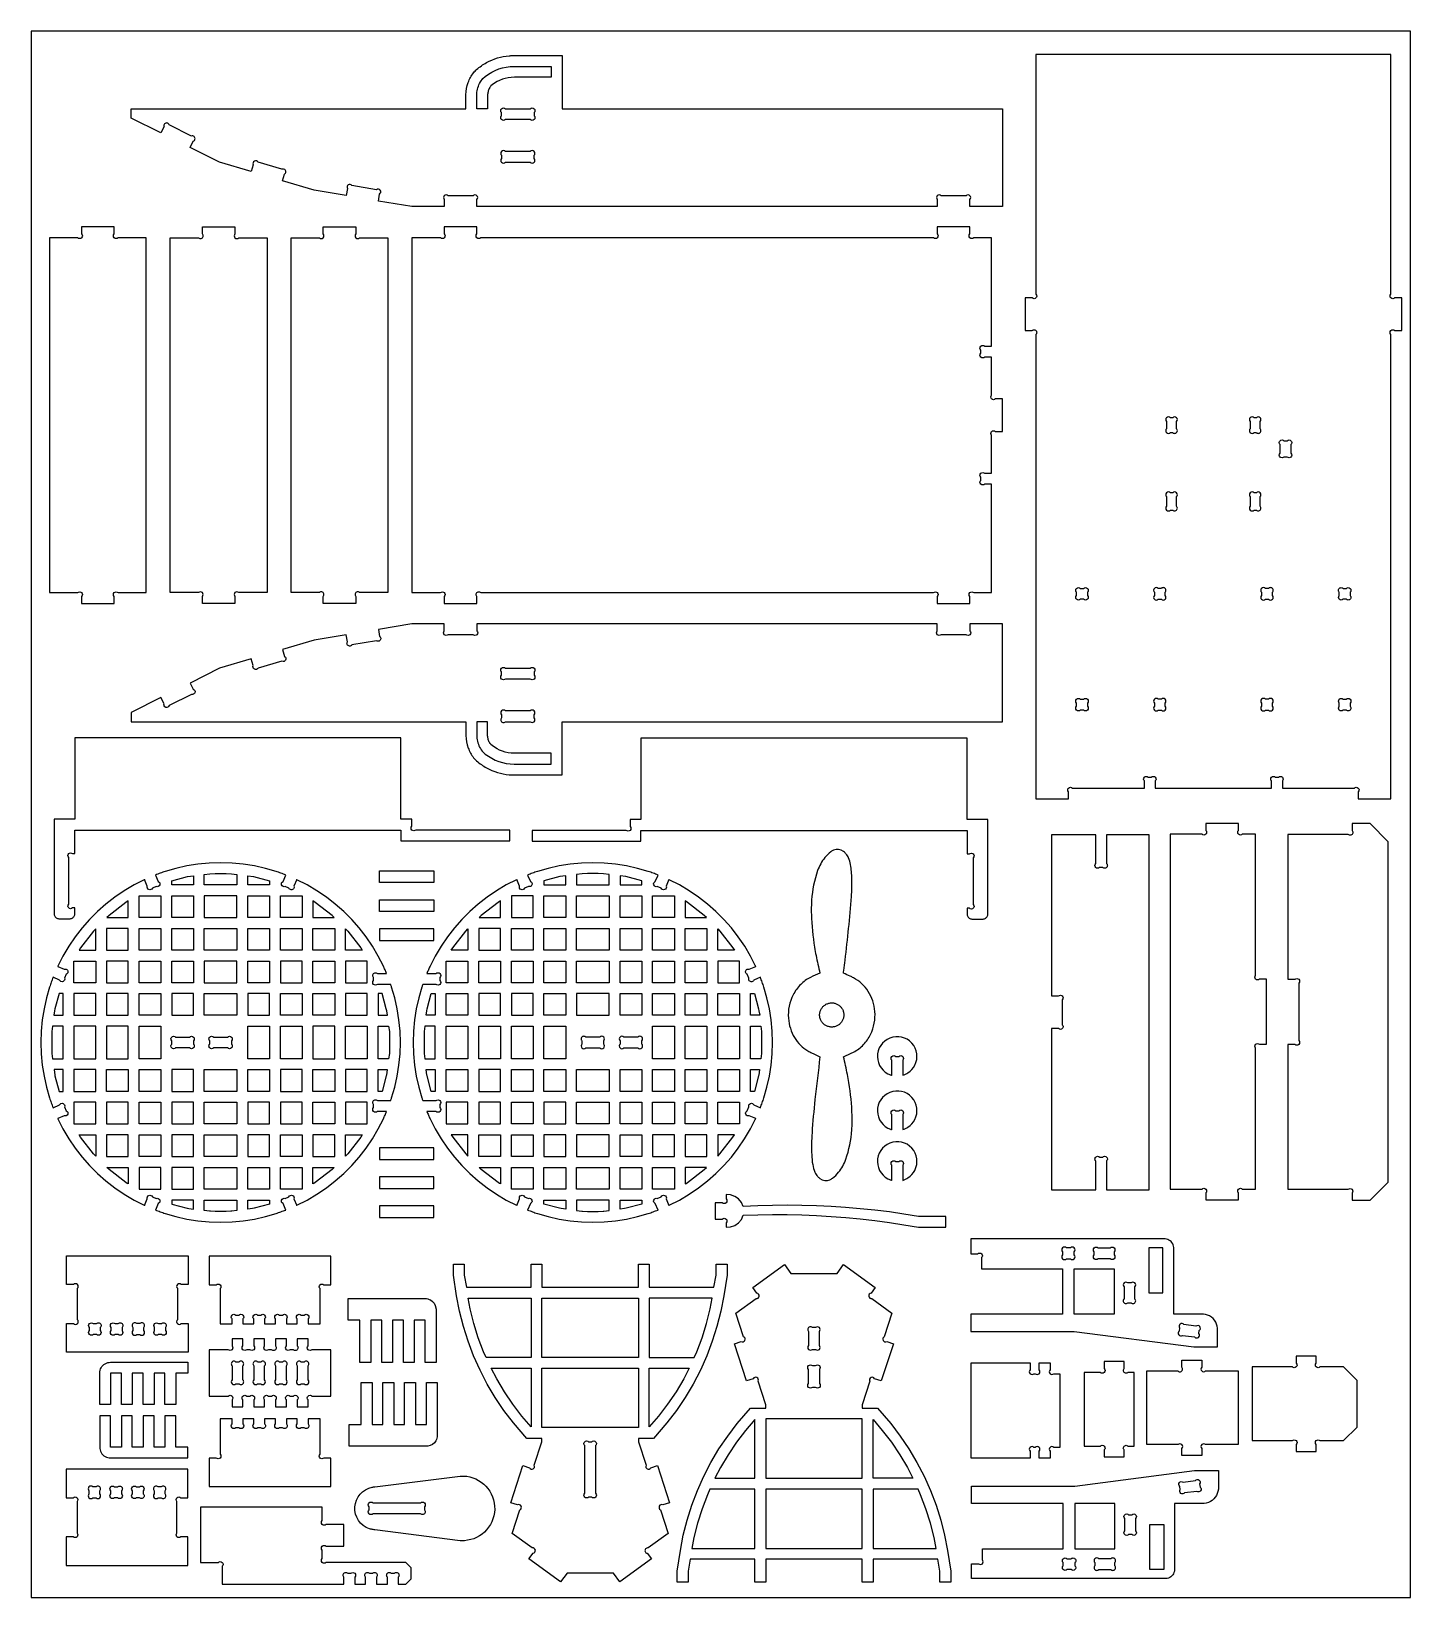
# Model space of a CAD drawing. Extents: x -93 to 288, y -22 to 410.
import ezdxf

# ---------------------------------------------------------------- set-up
doc = ezdxf.new("R2010")
doc.units = 0
doc.header["$MEASUREMENT"] = 0
doc.layers.get('0').update_dxf_attribs({"linetype": 'CONTINUOUS'})
doc.layers.add('SECTIONCUTEDGES', color=18, linetype='CONTINUOUS')

msp = doc.modelspace()

# ---------------------------------------------------------------- linework, layer by layer
for points in [[(287.57, 410.23), (-93.27, 410.23), (-93.27, -22.31), (287.57, -22.31)], [(-72.5, 162.5), (-72.5, 156.5), (-66.5, 156.5), (-66.5, 162.5)], [(-72.5, 153.5), (-72.5, 147.5), (-66.5, 147.5), (-66.5, 153.5)], [(-72.5, 144.5), (-72.5, 138.5), (-66.5, 138.5), (-66.5, 144.5)], [(-54.5, 117.5), (-48.5, 117.5), (-48.5, 123.5), (-54.5, 123.5)], [(-24.5, 123.5), (-24.5, 117.5), (-18.5, 117.5), (-18.5, 123.5)], [(45.27, 123.5), (45.27, 117.5), (39.27, 117.5), (39.27, 123.5)], [(75.27, 117.5), (69.27, 117.5), (69.27, 123.5), (75.27, 123.5)], [(-72.5, 108.5), (-66.5, 108.5), (-66.5, 114.5), (-72.5, 114.5)], [(-54.5, 108.5), (-48.5, 108.5), (-48.5, 114.5), (-54.5, 114.5)], [(75.27, 108.5), (69.27, 108.5), (69.27, 114.5), (75.27, 114.5)], [(-54.5, 96.5), (-54.5, 90.5), (-48.5, 90.5), (-48.5, 96.5)], [(75.27, 96.5), (75.27, 90.5), (69.27, 90.5), (69.27, 96.5)]]:
    msp.add_lwpolyline(points, close=True)
for points in [[(222.93, 300.48), (222.93, 302.48, 1), (221.87, 303.54), (221.24, 303.54, 1), (220.18, 302.48), (220.18, 300.48, 1), (221.24, 299.42), (221.87, 299.42, 1)], [(243.27, 302.48), (243.27, 300.48, 1), (244.33, 299.42), (244.96, 299.42, 1), (246.02, 300.48), (246.02, 302.48, 1), (244.96, 303.54), (244.33, 303.54, 1)], [(222.93, 279.06), (222.93, 281.74, 1), (221.87, 282.8), (221.24, 282.8, 1), (220.18, 281.74), (220.18, 279.06, 1), (221.24, 278), (221.87, 278, 1)], [(243.27, 281.74), (243.27, 279.06, 1), (244.33, 278), (244.96, 278, 1), (246.02, 279.06), (246.02, 281.74, 1), (244.96, 282.8), (244.33, 282.8, 1)], [(198.33, 224.73), (198.33, 223.85, -1), (197.27, 222.79), (196.39, 222.79, -1), (195.33, 223.85), (195.33, 224.73, -1), (196.39, 225.79), (197.27, 225.79, -1)], [(217.86, 222.79), (218.73, 222.79, 1), (219.79, 223.85), (219.79, 224.73, 1), (218.73, 225.79), (217.86, 225.79, 1), (216.8, 224.73), (216.8, 223.85, 1)], [(247.46, 222.79), (248.34, 222.79, 1), (249.4, 223.85), (249.4, 224.73, 1), (248.34, 225.79), (247.46, 225.79, 1), (246.4, 224.73), (246.4, 223.85, 1)], [(269.81, 222.79), (268.93, 222.79, -1), (267.87, 223.85), (267.87, 224.73, -1), (268.93, 225.79), (269.81, 225.79, -1), (270.87, 224.73), (270.87, 223.85, -1)], [(192.5, 71.27), (193.62, 71.27, 1), (194.68, 72.33), (194.68, 73.21, 1), (193.62, 74.27), (192.5, 74.27, 1), (191.44, 73.21), (191.44, 72.33, 1)], [(-34.85, 37.82), (-34.85, 41.7, 1), (-35.91, 42.76), (-36.79, 42.76, 1), (-37.85, 41.7), (-37.85, 37.82, 1), (-36.79, 36.76), (-35.91, 36.76, 1)], [(-30.79, 36.76), (-29.91, 36.76, 1), (-28.85, 37.82), (-28.85, 41.7, 1), (-29.91, 42.76), (-30.79, 42.76, 1), (-31.85, 41.7), (-31.85, 37.82, 1)], [(-22.85, 37.82), (-22.85, 41.7, 1), (-23.91, 42.76), (-24.79, 42.76, 1), (-25.85, 41.7), (-25.85, 37.82, 1), (-24.79, 36.76), (-23.91, 36.76, 1)], [(-18.79, 36.76), (-17.91, 36.76, 1), (-16.85, 37.82), (-16.85, 41.7, 1), (-17.91, 42.76), (-18.79, 42.76, 1), (-19.85, 41.7), (-19.85, 37.82, 1)], [(122.38, 41.76), (123.26, 41.76, -1), (124.32, 40.7), (124.32, 36.83, -1), (123.26, 35.76), (122.38, 35.76, -1), (121.32, 36.83), (121.32, 40.7, -1)], [(-76.29, 5.28), (-75.41, 5.28, 1), (-74.35, 6.34), (-74.35, 7.22, 1), (-75.41, 8.28), (-76.29, 8.28, 1), (-77.35, 7.22), (-77.35, 6.34, 1)], [(192.71, -11.56), (193.83, -11.56, -1), (194.89, -12.62), (194.89, -13.5, -1), (193.83, -14.56), (192.71, -14.56, -1), (191.65, -13.5), (191.65, -12.62, -1)]]:
    msp.add_lwpolyline(points, format="xyb", close=True)
at = {"layer": 'SECTIONCUTEDGES'}
for points in [[(-65.66, 386.29), (-65.66, 388.85), (26.7, 388.85, -0.002134), (26.72, 392.7, -0.087341), (27.35, 396.12, -0.074516), (28.83, 398.78, -0.050894), (29.68, 399.69, -0.0521), (32.41, 401.58, -0.105525), (38.68, 403.49, -0.010514), (39.12, 403.51, -0.005257), (40, 403.54), (53.3, 403.54), (53.3, 388.85), (174.88, 388.85), (174.88, 361.83), (165.88, 361.83), (165.88, 363.77, 1), (164.82, 364.83), (157.94, 364.83, 1), (156.88, 363.77), (156.88, 361.83), (29.76, 361.83), (29.76, 363.77, 1), (28.7, 364.83), (21.82, 364.83, 1), (20.76, 363.77), (20.76, 361.83), (11.76, 361.83), (2.56, 363.37), (2.89, 365.28, 1), (2.02, 366.5), (-4.76, 367.66, 1), (-5.98, 366.79), (-6.31, 364.88), (-15.13, 366.37), (-23.89, 368.95), (-23.35, 370.81, 1), (-24.06, 372.12), (-30.66, 374.07, 1), (-31.98, 373.35), (-32.53, 371.49), (-41.29, 374.06), (-49.45, 378.16), (-48.58, 379.89, 1), (-49.06, 381.32), (-55.2, 384.4, 1), (-56.63, 383.93), (-57.5, 382.2)], [(181.11, 327.6), (183.05, 327.6, -1), (184.11, 326.54), (184.11, 198.27), (193.11, 198.27), (193.11, 200.21, -1), (194.17, 201.27), (214.05, 201.27), (214.05, 203.21, -1), (215.11, 204.27), (215.99, 204.27, -1), (217.05, 203.21), (217.05, 201.27), (249.15, 201.27), (249.15, 203.21, -1), (250.21, 204.27), (251.09, 204.27, -1), (252.15, 203.21), (252.15, 201.27), (272.03, 201.27, -1), (273.09, 200.21), (273.09, 198.27), (282.09, 198.27), (282.09, 326.54, -1), (283.15, 327.6), (285.09, 327.6), (285.09, 336.6), (283.15, 336.6, -1), (282.09, 337.66), (282.09, 403.81), (184.11, 403.81), (184.11, 337.66, -1), (183.05, 336.6), (181.11, 336.6)], [(45.55, 387.79), (45.55, 386.91, -1), (44.49, 385.85), (37.61, 385.85, -1), (36.55, 386.91), (36.55, 387.79, -1), (37.61, 388.85), (44.49, 388.85, -1)], [(37.61, 374.06), (44.49, 374.06, 1), (45.55, 375.12), (45.55, 376, 1), (44.49, 377.06), (37.61, 377.06, 1), (36.55, 376), (36.55, 375.12, 1)], [(-88.26, 255.22), (-80.45, 255.22, -1), (-79.39, 254.16), (-79.39, 252.22), (-70.39, 252.22), (-70.39, 254.16, -1), (-69.33, 255.22), (-61.53, 255.22), (-61.53, 353.21), (-69.33, 353.21, -1), (-70.39, 354.27), (-70.39, 356.21), (-79.39, 356.21), (-79.39, 354.27, -1), (-80.45, 353.21), (-88.26, 353.21)], [(-46.04, 252.22), (-46.04, 254.16, 1), (-47.1, 255.22), (-54.9, 255.22), (-54.9, 353.21), (-47.1, 353.21, 1), (-46.04, 354.27), (-46.04, 356.21), (-37.04, 356.21), (-37.04, 354.27, 1), (-35.98, 353.21), (-28.17, 353.21), (-28.17, 255.22), (-35.98, 255.22, 1), (-37.04, 254.16), (-37.04, 252.22)], [(-12.68, 252.22), (-12.68, 254.16, 1), (-13.74, 255.22), (-21.55, 255.22), (-21.55, 353.21), (-13.74, 353.21, 1), (-12.68, 354.27), (-12.68, 356.21), (-3.68, 356.21), (-3.68, 354.27, 1), (-2.62, 353.21), (5.18, 353.21), (5.18, 255.22), (-2.62, 255.22, 1), (-3.68, 254.16), (-3.68, 252.22)], [(11.81, 255.22), (19.7, 255.22, -1), (20.76, 254.16), (20.76, 252.22), (29.76, 252.22), (29.76, 254.16, -1), (30.82, 255.22), (155.82, 255.22, -1), (156.88, 254.16), (156.88, 252.22), (165.88, 252.22), (165.88, 254.16, -1), (166.94, 255.22), (171.88, 255.22), (171.88, 285.17), (169.94, 285.17, -1), (168.88, 286.23), (168.88, 287.11, -1), (169.94, 288.17), (171.88, 288.17), (171.88, 298.65, -1), (172.94, 299.71), (174.88, 299.71), (174.88, 308.72), (172.94, 308.72, -1), (171.88, 309.78), (171.88, 320.26), (169.94, 320.26, -1), (168.88, 321.33), (168.88, 322.2, -1), (169.94, 323.26), (171.88, 323.26), (171.88, 353.21), (166.94, 353.21, -1), (165.88, 354.27), (165.88, 356.21), (156.88, 356.21), (156.88, 354.27, -1), (155.82, 353.21), (30.82, 353.21, -1), (29.76, 354.27), (29.76, 356.21), (20.76, 356.21), (20.76, 354.27, -1), (19.7, 353.21), (11.81, 353.21)], [(254.52, 296.11), (254.52, 293.73, -1), (253.46, 292.67), (252.58, 292.67, -1), (251.52, 293.73), (251.52, 296.11, -1), (252.58, 297.17), (253.46, 297.17, -1)], [(197.27, 253.39), (196.39, 253.39, -1), (195.33, 254.45), (195.33, 255.33, -1), (196.39, 256.39), (197.27, 256.39, -1), (198.33, 255.33), (198.33, 254.45, -1)], [(218.73, 256.39), (217.86, 256.39, 1), (216.8, 255.33), (216.8, 254.45, 1), (217.86, 253.39), (218.73, 253.39, 1), (219.79, 254.45), (219.79, 255.33, 1)], [(247.46, 253.39), (248.34, 253.39, 1), (249.4, 254.45), (249.4, 255.33, 1), (248.34, 256.39), (247.46, 256.39, 1), (246.4, 255.33), (246.4, 254.45, 1)], [(268.93, 256.39), (269.81, 256.39, -1), (270.87, 255.33), (270.87, 254.45, -1), (269.81, 253.39), (268.93, 253.39, -1), (267.87, 254.45), (267.87, 255.33, -1)], [(-65.66, 219.58), (26.7, 219.58, 0.002134), (26.72, 215.73, 0.087341), (27.35, 212.32, 0.074516), (28.83, 209.65, 0.050894), (29.68, 208.75, 0.0521), (32.41, 206.85, 0.105525), (38.68, 204.94, 0.010514), (39.12, 204.92, 0.005257), (40, 204.89), (53.3, 204.89), (53.3, 219.58), (174.88, 219.58), (174.88, 246.6), (165.88, 246.6), (165.88, 244.66, -1), (164.82, 243.6), (157.94, 243.6, -1), (156.88, 244.66), (156.88, 246.6), (29.76, 246.6), (29.76, 244.66, -1), (28.7, 243.6), (21.82, 243.6, -1), (20.76, 244.66), (20.76, 246.6), (11.76, 246.6), (2.56, 245.07), (2.89, 243.15, -1), (2.02, 241.93), (-4.76, 240.77, -1), (-5.98, 241.64), (-6.31, 243.55), (-15.13, 242.06), (-23.89, 239.48), (-23.35, 237.62, -1), (-24.06, 236.31), (-30.66, 234.37, -1), (-31.98, 235.08), (-32.53, 236.94), (-41.29, 234.37), (-49.45, 230.27), (-48.58, 228.54, -1), (-49.06, 227.11), (-55.2, 224.03, -1), (-56.63, 224.5), (-57.5, 226.23), (-65.66, 222.14)], [(37.61, 234.37), (44.49, 234.37, -1), (45.55, 233.31), (45.55, 232.43, -1), (44.49, 231.37), (37.61, 231.37, -1), (36.55, 232.43), (36.55, 233.31, -1)], [(44.49, 222.58), (37.61, 222.58, 1), (36.55, 221.52), (36.55, 220.64, 1), (37.61, 219.58), (44.49, 219.58, 1), (45.55, 220.64), (45.55, 221.52, 1)], [(-86.55, 165.59), (-86.4, 165.46), (-86.24, 165.35), (-86.06, 165.26), (-85.88, 165.2), (-85.68, 165.16), (-85.49, 165.15), (-82.73, 165.15), (-82.54, 165.16), (-82.34, 165.2), (-82.16, 165.26), (-81.98, 165.35), (-81.82, 165.46), (-81.67, 165.59), (-81.54, 165.73), (-81.43, 165.9), (-81.35, 166.07), (-81.28, 166.26), (-81.24, 166.45), (-81.23, 166.65), (-81.23, 168.15), (-81.89, 168.15, -1), (-82.95, 169.21), (-82.95, 182.09, -1), (-81.89, 183.15), (-81.23, 183.15), (-81.23, 189.66), (8.79, 189.66), (8.79, 186.66), (38.81, 186.66), (38.81, 189.66), (12.85, 189.66, -1), (11.79, 190.72), (11.79, 192.66), (8.79, 192.66), (8.79, 215.16), (-81.23, 215.16), (-81.23, 192.66), (-86.99, 192.66), (-86.99, 166.65), (-86.98, 166.45), (-86.94, 166.26), (-86.87, 166.07), (-86.79, 165.9), (-86.68, 165.73)], [(45.04, 186.57), (75.06, 186.57), (75.06, 189.57), (165.08, 189.57), (165.08, 183.06), (165.74, 183.06, -1), (166.8, 182), (166.8, 169.12, -1), (165.74, 168.06), (165.08, 168.06), (165.08, 166.56), (165.09, 166.36), (165.13, 166.17), (165.19, 165.98), (165.28, 165.81), (165.39, 165.65), (165.52, 165.5), (165.67, 165.37), (165.83, 165.26), (166, 165.17), (166.19, 165.11), (166.38, 165.07), (166.58, 165.06), (169.34, 165.06), (169.53, 165.07), (169.72, 165.11), (169.91, 165.17), (170.09, 165.26), (170.25, 165.37), (170.4, 165.5), (170.53, 165.65), (170.63, 165.81), (170.72, 165.98), (170.78, 166.17), (170.82, 166.36), (170.84, 166.56), (170.84, 192.57), (165.08, 192.57), (165.08, 215.07), (75.06, 215.07), (75.06, 192.57), (72.06, 192.57), (72.06, 190.63, -1), (71, 189.57), (45.04, 189.57)], [(221.18, 90.51), (229.96, 90.51, -1), (231.02, 89.45), (231.02, 87.51), (240.03, 87.51), (240.03, 89.45, -1), (241.09, 90.51), (244.77, 90.51), (244.77, 129.44, -1), (245.83, 130.5), (247.77, 130.5), (247.77, 148.5), (245.83, 148.5, -1), (244.77, 149.56), (244.77, 188.5), (241.09, 188.5, -1), (240.03, 189.56), (240.03, 191.5), (231.02, 191.5), (231.02, 189.56, -1), (229.96, 188.5), (221.18, 188.5)], [(253.7, 90.45), (270.32, 90.45, -1), (271.38, 89.39), (271.38, 87.45), (276.39, 87.45), (281.4, 92.46), (281.4, 186.43), (276.39, 191.44), (271.38, 191.44), (271.38, 189.5, -1), (270.32, 188.44), (253.7, 188.44), (253.7, 148.45), (255.64, 148.45, -1), (256.7, 147.39), (256.7, 131.51, -1), (255.64, 130.45), (253.7, 130.45)], [(188.38, 90.35), (200.61, 90.35), (200.61, 98.29, -1), (201.67, 99.35), (202.55, 99.35, -1), (203.61, 98.29), (203.61, 90.35), (215.4, 90.35), (215.4, 188.33), (203.61, 188.33), (203.61, 180.39, -1), (202.55, 179.33), (201.67, 179.33, -1), (200.61, 180.39), (200.61, 188.33), (188.38, 188.33), (188.38, 143.84), (190.32, 143.84, -1), (191.38, 142.78), (191.38, 135.9, -1), (190.32, 134.84), (188.38, 134.84)], [(131, 127.05, 0.012814), (133.74, 128.35, 0.085914), (136.5, 130.41, 0.076352), (138.45, 133.23, 0.135164), (139.64, 139.59, 0.121603), (137.77, 145.11, 0.128291), (133.71, 148.88, 0.017184), (132.86, 149.3, 0.007976), (130.97, 150.12, 0.007834), (130.97, 150.13, -0.023506), (130.97, 150.15, -0.019175), (131.04, 150.88, 0.003968), (131.42, 153.76, 0.011178), (133.17, 171.29, 0.026495), (133.3, 176.24, 0.033037), (132.93, 180.11, 0.066175), (132.37, 181.97, 0.057683), (131.73, 183.03, 0.071733), (131.02, 183.72), (130.35, 184.11), (129.64, 184.32), (128.92, 184.31), (128.23, 184.1, 0.062361), (127.49, 183.67, 0.061497), (125.83, 182.05, 0.08401), (123.84, 178.46, 0.06761), (122.17, 170.33, 0.025167), (122.1, 166.38, 0.032023), (122.98, 157.28, 0.010958), (123.39, 155.02, 0.005026), (124.45, 150.15, 0.014369), (121.87, 148.97, 0.083555), (119.16, 147.03, 0.076766), (117.07, 144.16, 0.139856), (115.76, 137.67, 0.11486), (117.46, 132.35, 0.123917), (121.12, 128.67, 0.022471), (122.18, 128.1, 0.010705), (124.48, 127.04, 0.003396), (123.1, 115.23, 0.010881), (122.29, 106.05, 0.025112), (122.19, 100, 0.035354), (122.47, 97.33, 0.054853), (123.1, 95.19, 0.086229), (123.87, 93.98, 0.024265), (124.15, 93.7, 0.026496), (124.43, 93.47), (125.09, 93.09), (125.81, 92.88), (126.53, 92.89), (127.22, 93.1, 0.062362), (127.96, 93.53, 0.061498), (129.62, 95.15, 0.08401), (131.61, 98.74, 0.067609), (133.28, 106.86, 0.025165), (133.35, 110.81, 0.032019), (132.47, 119.92, 0.010958), (132.06, 122.17, 0.005025)], [(-62, 86.02), (-61.24, 87.8, -1), (-59.85, 88.36), (-58.81, 87.92, -1), (-58.24, 86.52), (-59.01, 84.74, -0.003882), (-57.67, 84.25, 0.011648), (-56.32, 83.78), (-53.35, 82.92), (-50.34, 82.24), (-47.27, 81.75), (-44.16, 81.45), (-41, 81.35), (-37.85, 81.45), (-34.74, 81.75), (-31.67, 82.24), (-28.65, 82.92), (-25.69, 83.78, 0.011648), (-24.34, 84.25, -0.003882), (-23, 84.74), (-23.76, 86.52, -1), (-23.2, 87.92), (-22.15, 88.36, -1), (-20.76, 87.8), (-20, 86.02, -0.003922), (-19.96, 86.03, 0.011767), (-19.92, 86.05), (-17.12, 87.47), (-14.4, 89.08), (-11.8, 90.85), (-9.34, 92.76), (-7.01, 94.81), (-4.82, 97.01), (-2.76, 99.33), (-0.85, 101.8), (0.91, 104.39), (2.52, 107.11), (3.94, 109.92, 0.011769), (4.39, 110.93, -0.003923), (4.82, 111.95), (2.28, 111.95, -1), (1.22, 113.01), (1.22, 113.89, -1), (2.28, 114.95), (5.95, 114.95, -0.003873), (6.09, 115.32, 0.011621), (6.22, 115.69), (7.08, 118.66), (7.76, 121.67), (8.24, 124.73), (8.54, 127.84), (8.64, 131), (8.54, 134.15), (8.24, 137.26), (7.75, 140.33), (7.08, 143.35), (6.22, 146.31, 0.011648), (6.09, 146.68, -0.003882), (5.95, 147.05), (2.28, 147.05, -1), (1.22, 148.11), (1.22, 148.99, -1), (2.28, 150.05), (4.82, 150.05, -0.003932), (4.39, 151.07, 0.011797), (3.94, 152.08), (2.52, 154.88), (0.92, 157.6), (-0.85, 160.2), (-2.76, 162.66), (-4.82, 164.99), (-7.01, 167.18), (-9.34, 169.24), (-11.8, 171.15), (-14.4, 172.91), (-17.12, 174.52), (-19.92, 175.94, 0.011767), (-19.96, 175.96, -0.003922), (-20, 175.98), (-20.76, 174.19, -1), (-22.15, 173.63), (-23.2, 174.08, -1), (-23.76, 175.47), (-23, 177.25, -0.003882), (-24.34, 177.75, 0.011648), (-25.69, 178.22), (-28.65, 179.08), (-31.67, 179.75), (-34.74, 180.24), (-37.85, 180.54), (-41, 180.64), (-44.16, 180.54), (-47.27, 180.24), (-50.34, 179.75), (-53.35, 179.08), (-56.32, 178.22, 0.011648), (-57.67, 177.75, -0.003882), (-59.01, 177.25), (-58.24, 175.47, -1), (-58.81, 174.08), (-59.85, 173.63, -1), (-61.24, 174.19), (-62, 175.98, -0.003922), (-62.04, 175.96, 0.011767), (-62.08, 175.94), (-64.89, 174.52), (-67.61, 172.91), (-70.2, 171.15), (-72.66, 169.24), (-74.99, 167.18), (-77.19, 164.99), (-79.24, 162.66), (-81.15, 160.2), (-82.92, 157.6), (-84.53, 154.88), (-85.95, 152.08, 0.011798), (-85.97, 152.04, -0.003933), (-85.98, 152), (-84.2, 151.24, -1), (-83.64, 149.85), (-84.08, 148.8, -1), (-85.48, 148.24), (-87.26, 149, -0.003882), (-87.75, 147.66, 0.011648), (-88.22, 146.31), (-89.08, 143.35), (-89.76, 140.33), (-90.25, 137.26), (-90.55, 134.15), (-90.65, 131), (-90.55, 127.84), (-90.25, 124.73), (-89.76, 121.67), (-89.09, 118.66), (-88.23, 115.69, 0.011621), (-87.75, 114.34, -0.003873), (-87.26, 112.99), (-85.48, 113.75, -1), (-84.08, 113.19), (-83.64, 112.15, -1), (-84.2, 110.76), (-85.98, 110, -0.003923), (-85.97, 109.96, 0.01177), (-85.95, 109.92), (-84.53, 107.11), (-82.92, 104.39), (-81.15, 101.8), (-79.24, 99.33), (-77.19, 97.01), (-74.99, 94.81), (-72.66, 92.76), (-70.2, 90.85), (-67.61, 89.08), (-64.89, 87.47), (-62.08, 86.05, 0.011767), (-62.04, 86.03, -0.003922)], [(79.77, 84.74), (79.01, 86.52, -1), (79.57, 87.92), (80.62, 88.36, -1), (82.01, 87.8), (82.77, 86.02, -0.003922), (82.81, 86.03, 0.011767), (82.85, 86.05), (85.65, 87.47), (88.37, 89.08), (90.97, 90.85), (93.43, 92.76), (95.76, 94.81), (97.95, 97.01), (100.01, 99.33), (101.92, 101.8), (103.68, 104.39), (105.29, 107.11), (106.71, 109.92, 0.01177), (106.73, 109.96, -0.003923), (106.75, 110), (104.96, 110.76, -1), (104.4, 112.15), (104.85, 113.19, -1), (106.24, 113.75), (108.02, 112.99, -0.003873), (108.52, 114.34, 0.011621), (108.99, 115.69), (109.85, 118.66), (110.52, 121.67), (111.01, 124.73), (111.31, 127.84), (111.41, 131), (111.31, 134.15), (111.01, 137.26), (110.52, 140.33), (109.85, 143.35), (108.99, 146.31, 0.011648), (108.52, 147.66, -0.003882), (108.02, 149), (106.24, 148.24, -1), (104.85, 148.8), (104.4, 149.85, -1), (104.96, 151.24), (106.75, 152, -0.003933), (106.73, 152.04, 0.011798), (106.71, 152.08), (105.29, 154.88), (103.69, 157.6), (101.92, 160.2), (100.01, 162.66), (97.95, 164.99), (95.76, 167.18), (93.43, 169.24), (90.97, 171.15), (88.37, 172.91), (85.65, 174.52), (82.85, 175.94, 0.011767), (82.81, 175.96, -0.003922), (82.77, 175.98), (82.01, 174.19, -1), (80.62, 173.63), (79.57, 174.08, -1), (79.01, 175.47), (79.77, 177.25, -0.003882), (78.43, 177.75, 0.011648), (77.08, 178.22), (74.12, 179.08), (71.1, 179.75), (68.03, 180.24), (64.92, 180.54), (61.77, 180.64), (58.61, 180.54), (55.5, 180.24), (52.43, 179.75), (49.42, 179.08), (46.45, 178.22, 0.011648), (45.1, 177.75, -0.003882), (43.76, 177.25), (44.52, 175.47, -1), (43.96, 174.08), (42.92, 173.63, -1), (41.53, 174.19), (40.77, 175.98, -0.003922), (40.73, 175.96, 0.011767), (40.69, 175.94), (37.88, 174.52), (35.16, 172.91), (32.57, 171.15), (30.11, 169.24), (27.78, 167.18), (25.58, 164.99), (23.53, 162.66), (21.62, 160.2), (19.85, 157.6), (18.24, 154.88), (16.82, 152.08, 0.011798), (16.37, 151.07, -0.003932), (15.94, 150.05), (18.49, 150.05, -1), (19.55, 148.99), (19.55, 148.11, -1), (18.49, 147.05), (14.81, 147.05, -0.003882), (14.67, 146.68, 0.011648), (14.55, 146.31), (13.69, 143.35), (13.01, 140.33), (12.52, 137.26), (12.22, 134.15), (12.12, 131), (12.22, 127.84), (12.52, 124.73), (13.01, 121.67), (13.68, 118.66), (14.54, 115.69, 0.011621), (14.67, 115.32, -0.003873), (14.81, 114.95), (18.49, 114.95, -1), (19.55, 113.89), (19.55, 113.01, -1), (18.49, 111.95), (15.94, 111.95, -0.003923), (16.37, 110.93, 0.01177), (16.82, 109.92), (18.24, 107.11), (19.85, 104.39), (21.62, 101.8), (23.53, 99.33), (25.58, 97.01), (27.78, 94.81), (30.1, 92.76), (32.57, 90.85), (35.16, 89.08), (37.88, 87.47), (40.69, 86.05, 0.011767), (40.73, 86.03, -0.003922), (40.77, 86.02), (41.53, 87.8, -1), (42.92, 88.36), (43.96, 87.92, -1), (44.52, 86.52), (43.76, 84.74, -0.003873), (45.11, 84.25, 0.011621), (46.46, 83.77), (49.43, 82.91), (52.43, 82.24), (55.5, 81.75), (58.61, 81.45), (61.77, 81.35), (64.92, 81.45), (68.03, 81.75), (71.1, 82.24), (74.11, 82.91), (77.07, 83.77, 0.011621), (78.42, 84.25, -0.003873)], [(-53.44, 132.5), (-49.56, 132.5, -1), (-48.5, 131.44), (-48.5, 130.56, -1), (-49.56, 129.5), (-53.44, 129.5, -1), (-54.5, 130.56), (-54.5, 131.44, -1)], [(-42.95, 132.5), (-39.07, 132.5, -1), (-38.01, 131.44), (-38.01, 130.56, -1), (-39.07, 129.5), (-42.95, 129.5, -1), (-44.01, 130.56), (-44.01, 131.44, -1)], [(63.71, 132.5), (59.83, 132.5, 1), (58.77, 131.44), (58.77, 130.56, 1), (59.83, 129.5), (63.71, 129.5, 1), (64.77, 130.56), (64.77, 131.44, 1)], [(75.27, 130.56), (75.27, 131.44, 1), (74.21, 132.5), (70.33, 132.5, 1), (69.27, 131.44), (69.27, 130.56, 1), (70.33, 129.5), (74.21, 129.5, 1)], [(144.32, 121.92), (144.32, 126.08, -1), (145.38, 127.14), (146.26, 127.14, -1), (147.32, 126.08), (147.32, 121.93, 0.063472), (148.78, 122.62, 0.13308), (150.66, 124.69, 0.691874), (143.79, 132.23, 0.691227), (143.97, 122.03, 0.012807), (144.14, 121.98, -0.004269)], [(144.32, 106.92), (144.32, 111.08, -1), (145.38, 112.14), (146.26, 112.14, -1), (147.32, 111.08), (147.32, 106.93, 0.063472), (148.78, 107.62, 0.13308), (150.66, 109.69, 0.691874), (143.79, 117.23, 0.691227), (143.97, 107.03, 0.012807), (144.14, 106.98, -0.004269)], [(144.32, 92.92), (144.32, 97.08, -1), (145.38, 98.14), (146.26, 98.14, -1), (147.32, 97.08), (147.32, 92.93, 0.063472), (148.78, 93.62, 0.13308), (150.66, 95.69, 0.691874), (143.79, 103.23, 0.691227), (143.97, 93.03, 0.012807), (144.14, 92.98, -0.004269)], [(95.58, 82.24), (97.52, 82.24, -1), (98.58, 81.18), (98.58, 79.99), (99.81, 80.06), (100.98, 80.47), (101.99, 81.18), (102.77, 82.14), (103.26, 83.27), (107.31, 83.41), (111.36, 83.47), (115.41, 83.46), (119.46, 83.38), (123.51, 83.22), (127.55, 82.98), (131.59, 82.67), (135.62, 82.28), (139.64, 81.82), (143.66, 81.28), (147.66, 80.67), (151.65, 79.99), (159.21, 79.99), (159.21, 82.99), (151.65, 82.99), (147.66, 83.63), (143.65, 84.19), (139.63, 84.69), (135.6, 85.1), (131.57, 85.44), (127.53, 85.71), (123.49, 85.9), (119.44, 86.01), (115.4, 86.05), (111.35, 86.01), (107.3, 85.9), (103.26, 85.71), (102.77, 86.84), (101.99, 87.8), (100.98, 88.51), (99.81, 88.91), (98.58, 88.99), (98.58, 87.8, -1), (97.52, 86.74), (95.58, 86.74)], [(166.1, 51.22), (194.68, 51.22), (227.68, 46.94), (234.28, 46.94), (234.28, 51.48), (234.26, 52.08), (234.17, 52.68), (233.99, 53.25), (233.74, 53.8), (233.41, 54.3), (233.01, 54.76), (232.56, 55.15), (232.05, 55.48), (231.51, 55.74), (230.93, 55.91), (230.34, 56.01), (229.73, 56.02), (222.18, 56.02), (222.18, 74.02), (222.17, 74.38), (222.12, 74.74), (222.01, 75.09), (221.86, 75.43), (221.66, 75.73), (221.42, 76.01), (221.14, 76.25), (220.84, 76.45), (220.51, 76.6), (220.15, 76.71), (219.79, 76.76), (219.43, 76.77), (166.1, 76.77), (166.1, 72.64), (168.04, 72.64, -1), (169.1, 71.58), (169.1, 68.52), (191.44, 68.52), (191.44, 56.02), (166.1, 56.02)], [(201.24, 74.27), (204.62, 74.27, -1), (205.68, 73.21), (205.68, 72.33, -1), (204.62, 71.27), (201.24, 71.27, -1), (200.18, 72.33), (200.18, 73.21, -1)], [(-83.52, 45.47), (-83.52, 53.37), (-81.58, 53.37, 1), (-80.52, 54.43), (-80.52, 63.11, 1), (-81.58, 64.17), (-83.52, 64.17), (-83.52, 72.08), (-49.92, 72.08), (-49.92, 64.17), (-51.86, 64.17, 1), (-52.92, 63.11), (-52.92, 54.43, 1), (-51.86, 53.37), (-49.92, 53.37), (-49.92, 45.47)], [(-44.15, 64.08), (-42.21, 64.08, -1), (-41.15, 63.02), (-41.15, 53.28), (-37.86, 53.28), (-37.86, 54.65, -1), (-36.8, 55.71), (-35.91, 55.71, -1), (-34.85, 54.65), (-34.85, 53.28), (-31.85, 53.28), (-31.85, 54.65, -1), (-30.79, 55.71), (-29.91, 55.71, -1), (-28.85, 54.65), (-28.85, 53.28), (-25.85, 53.28), (-25.85, 54.65, -1), (-24.79, 55.71), (-23.91, 55.71, -1), (-22.85, 54.65), (-22.85, 53.28), (-19.85, 53.28), (-19.85, 54.65, -1), (-18.79, 55.71), (-17.91, 55.71, -1), (-16.85, 54.65), (-16.85, 53.28), (-13.55, 53.28), (-13.55, 63.02, -1), (-12.49, 64.08), (-10.55, 64.08), (-10.55, 71.98), (-44.15, 71.98)], [(98.81, 69.75), (98.81, 66.75), (97.91, 61.03), (97.1, 56.79), (96.04, 52.6), (94.75, 48.48), (93.22, 44.44), (91.45, 40.5), (89.46, 36.66), (87.26, 32.95), (84.84, 29.37), (82.22, 25.94), (78.56, 21.68), (74.34, 21.68), (74.34, 20.75), (76.45, 14.24, 1), (77.79, 13.56), (79.63, 14.16), (82.97, 3.89), (81.13, 3.29, 1), (80.45, 1.96), (82.56, -4.55), (77.03, -8.58, 1), (76.79, -10.06), (77.93, -11.63), (69.19, -17.97), (67.43, -15.55), (54.64, -15.55), (52.87, -17.97), (44.14, -11.63), (45.28, -10.06, 1), (45.04, -8.58), (39.51, -4.55), (41.62, 1.96, 1), (40.94, 3.29), (39.1, 3.89), (42.43, 14.16), (44.28, 13.56, 1), (45.61, 14.24), (47.73, 20.75), (47.73, 21.68), (43.51, 21.68), (39.85, 25.94), (37.23, 29.37), (34.81, 32.95), (32.6, 36.66), (30.62, 40.5), (28.85, 44.44), (27.32, 48.48), (26.02, 52.6), (24.97, 56.79), (24.15, 61.03), (23.26, 66.75), (23.26, 69.75), (26.26, 69.75), (26.26, 66.75), (26.86, 63.4), (44.73, 63.4), (44.73, 69.75), (47.73, 69.75), (47.73, 63.4), (74.34, 63.4), (74.34, 69.75), (77.34, 69.75), (77.34, 63.4), (95.21, 63.4), (95.81, 66.75), (95.81, 69.75)], [(88.05, -18.04), (85.05, -18.04), (85.05, -15.04), (85.94, -9.32), (86.75, -5.08), (87.81, -0.89), (89.11, 3.23), (90.64, 7.27), (92.4, 11.21), (94.39, 15.04), (96.6, 18.76), (99.02, 22.33), (101.64, 25.77), (105.3, 30.03), (109.52, 30.03), (109.52, 30.96), (107.4, 37.46, 1), (106.07, 38.14), (104.22, 37.54), (100.88, 47.82), (102.73, 48.42, 1), (103.41, 49.75), (101.29, 56.26), (106.83, 60.28, 1), (107.06, 61.76), (105.93, 63.33), (114.66, 69.68), (116.43, 67.25), (129.22, 67.25), (130.98, 69.68), (139.72, 63.33), (138.58, 61.76, 1), (138.81, 60.28), (144.35, 56.26), (142.23, 49.75, 1), (142.91, 48.42), (144.76, 47.82), (141.42, 37.54), (139.58, 38.14, 1), (138.24, 37.46), (136.13, 30.96), (136.13, 30.03), (140.35, 30.03), (144.01, 25.77), (146.63, 22.33), (149.04, 18.76), (151.25, 15.04), (153.24, 11.21), (155, 7.27), (156.54, 3.23), (157.83, -0.89), (158.89, -5.08), (159.7, -9.32), (160.59, -15.04), (160.59, -18.04), (157.59, -18.04), (157.59, -15.04), (157, -11.69), (139.13, -11.69), (139.13, -18.04), (136.13, -18.04), (136.13, -11.69), (109.52, -11.69), (109.52, -18.04), (106.52, -18.04), (106.52, -11.69), (88.65, -11.69), (88.05, -15.04)], [(208.43, 63.54), (208.43, 60.16, 1), (209.49, 59.1), (210.37, 59.1, 1), (211.43, 60.16), (211.43, 63.54, 1), (210.37, 64.6), (209.49, 64.6, 1)], [(-2.53, 42.66), (-2.53, 54.3), (-5.83, 54.3), (-5.83, 60.3), (15.47, 60.3, -0.118357), (16.94, 59.89, -0.238349), (18.45, 57.69, -0.016364), (18.46, 57.56, -0.008181), (18.47, 57.3), (18.47, 42.66), (15.47, 42.66), (15.47, 54.3), (12.47, 54.3), (12.47, 42.66), (9.47, 42.66), (9.47, 54.3), (6.47, 54.3), (6.47, 42.66), (3.47, 42.66), (3.47, 54.3), (0.47, 54.3), (0.47, 42.66)], [(-74.22, 52.31), (-74.22, 51.43, -1), (-75.28, 50.37), (-76.16, 50.37, -1), (-77.22, 51.43), (-77.22, 52.31, -1), (-76.16, 53.37), (-75.28, 53.37, -1)], [(-70.16, 53.37), (-69.28, 53.37, -1), (-68.22, 52.31), (-68.22, 51.43, -1), (-69.28, 50.37), (-70.16, 50.37, -1), (-71.22, 51.43), (-71.22, 52.31, -1)], [(-65.22, 52.31), (-65.22, 51.43, 1), (-64.16, 50.37), (-63.28, 50.37, 1), (-62.22, 51.43), (-62.22, 52.31, 1), (-63.28, 53.37), (-64.16, 53.37, 1)], [(-58.16, 53.37), (-57.28, 53.37, -1), (-56.22, 52.31), (-56.22, 51.43, -1), (-57.28, 50.37), (-58.16, 50.37, -1), (-59.22, 51.43), (-59.22, 52.31, -1)], [(121.32, 51.2), (121.32, 47.32, 1), (122.38, 46.26), (123.26, 46.26, 1), (124.32, 47.32), (124.32, 51.2, 1), (123.26, 52.26), (122.38, 52.26, 1)], [(224.57, 50.12), (227.92, 49.68, 1), (229.11, 50.6), (229.22, 51.47, 1), (228.3, 52.66), (224.95, 53.09, 1), (223.76, 52.18), (223.65, 51.3, 1)], [(-44.15, 33.36), (-38.92, 33.36, -1), (-37.86, 32.3), (-37.86, 30.36), (-34.85, 30.36), (-34.85, 32.3, -1), (-33.79, 33.36), (-32.91, 33.36, -1), (-31.85, 32.3), (-31.85, 30.36), (-28.85, 30.36), (-28.85, 32.3, -1), (-27.79, 33.36), (-26.91, 33.36, -1), (-25.85, 32.3), (-25.85, 30.36), (-22.85, 30.36), (-22.85, 32.3, -1), (-21.79, 33.36), (-20.91, 33.36, -1), (-19.85, 32.3), (-19.85, 30.36), (-16.85, 30.36), (-16.85, 32.3, -1), (-15.79, 33.36), (-10.55, 33.36), (-10.55, 46.16), (-15.79, 46.16, -1), (-16.85, 47.22), (-16.85, 49.16), (-19.85, 49.16), (-19.85, 47.22, -1), (-20.91, 46.16), (-21.79, 46.16, -1), (-22.85, 47.22), (-22.85, 49.16), (-25.85, 49.16), (-25.85, 47.22, -1), (-26.91, 46.16), (-27.79, 46.16, -1), (-28.85, 47.22), (-28.85, 49.16), (-31.85, 49.16), (-31.85, 47.22, -1), (-32.91, 46.16), (-33.79, 46.16, -1), (-34.85, 47.22), (-34.85, 49.16), (-37.85, 49.16), (-37.85, 47.22, -1), (-38.91, 46.16), (-44.15, 46.16)], [(224.4, 16.94), (224.4, 18.88, 1), (223.34, 19.94), (214.73, 19.94), (214.72, 40.29), (223.33, 40.29, 1), (224.39, 41.35), (224.39, 43.29), (229.89, 43.29), (229.89, 41.35, 1), (230.95, 40.29), (239.91, 40.29), (239.91, 19.94), (230.96, 19.94, 1), (229.9, 18.88), (229.9, 16.94)], [(243.78, 21.05), (254.91, 21.05, -1), (255.97, 19.99), (255.97, 18.05), (261.47, 18.05), (261.47, 19.99, -1), (262.53, 21.05), (269.01, 21.05), (272.76, 24.81), (272.76, 37.64), (269.01, 41.4), (262.53, 41.4, -1), (261.47, 42.46), (261.47, 44.4), (255.97, 44.4), (255.97, 42.46, -1), (254.91, 41.4), (243.78, 41.4)], [(185, 16.19), (185, 18.13, 1), (183.94, 19.19), (183.56, 19.19, 1), (182.5, 18.13), (182.5, 16.19), (166.18, 16.19), (166.18, 42.53), (182.5, 42.53), (182.5, 40.59, 1), (183.56, 39.53), (183.94, 39.53, 1), (185, 40.59), (185, 42.53), (188, 42.53), (188, 40.59, 1), (189.06, 39.53), (190.75, 39.53), (190.75, 19.19), (189.06, 19.19, 1), (188, 18.13), (188, 16.19)], [(197.46, 19.54), (201.9, 19.54, -1), (202.96, 18.47), (202.96, 16.54), (208.46, 16.54), (208.46, 18.47, -1), (209.52, 19.54), (211.21, 19.54), (211.21, 39.88), (209.52, 39.88, -1), (208.46, 40.94), (208.46, 42.88), (202.96, 42.88), (202.96, 40.94, -1), (201.9, 39.88), (197.46, 39.88)], [(-5.49, 19.49), (-5.49, 25.49), (-2.19, 25.49), (-2.19, 37.13), (0.81, 37.13), (0.81, 25.49), (3.81, 25.49), (3.81, 37.13), (6.81, 37.13), (6.81, 25.49), (9.81, 25.49), (9.81, 37.13), (12.81, 37.13), (12.81, 25.49), (15.81, 25.49), (15.81, 37.13), (18.81, 37.13), (18.81, 22.49, -0.118358), (18.41, 21.02, -0.238347), (16.21, 19.51, -0.016364), (16.08, 19.5, -0.008182), (15.81, 19.49)], [(-41.15, 27.04), (-41.15, 17.3, -1), (-42.21, 16.24), (-44.15, 16.24), (-44.15, 8.34), (-10.55, 8.34), (-10.55, 16.24), (-12.49, 16.24, -1), (-13.55, 17.3), (-13.55, 27.04), (-16.85, 27.04), (-16.85, 25.67, -1), (-17.91, 24.61), (-18.79, 24.61, -1), (-19.85, 25.67), (-19.85, 27.04), (-22.85, 27.04), (-22.85, 25.67, -1), (-23.91, 24.61), (-24.79, 24.61, -1), (-25.85, 25.67), (-25.85, 27.04), (-28.85, 27.04), (-28.85, 25.67, -1), (-29.91, 24.61), (-30.79, 24.61, -1), (-31.85, 25.67), (-31.85, 27.04), (-34.85, 27.04), (-34.85, 25.67, -1), (-35.91, 24.61), (-36.8, 24.61, -1), (-37.86, 25.67), (-37.86, 27.04)], [(59.53, 6.51), (59.53, 19.69, -1), (60.59, 20.75), (61.47, 20.75, -1), (62.53, 19.69), (62.53, 6.51, -1), (61.47, 5.45), (60.59, 5.45, -1)], [(-83.65, -13.42), (-50.05, -13.42), (-50.05, -5.52), (-51.99, -5.52, -1), (-53.05, -4.46), (-53.05, 4.22, -1), (-51.99, 5.28), (-50.05, 5.28), (-50.05, 13.19), (-83.65, 13.19), (-83.65, 5.28), (-81.71, 5.28, -1), (-80.65, 4.22), (-80.65, -4.46, -1), (-81.71, -5.52), (-83.65, -5.52)], [(25.15, 11.27, -0.413459), (34.65, 2.92, -0.414214), (26.32, -6.58, -0.016364), (25.75, -6.59, -0.015719), (25.15, -6.58), (1.62, -3.6, -0.017008), (0.61, -3.43, -0.032737), (0.09, -3.3, -0.767327), (0.84, 8.2, -0.024226), (1.23, 8.25, 0.007215), (1.62, 8.3)], [(166.31, -17.06), (166.31, -12.94), (168.25, -12.94, 1), (169.31, -11.88), (169.31, -8.81), (191.65, -8.81), (191.65, 3.68), (166.31, 3.68), (166.31, 8.48), (194.88, 8.48), (227.88, 12.77), (234.48, 12.77), (234.48, 8.22), (234.47, 7.62), (234.37, 7.03), (234.19, 6.45), (233.94, 5.91), (233.61, 5.4), (233.22, 4.95), (232.76, 4.55), (232.26, 4.22), (231.71, 3.97), (231.13, 3.79), (230.54, 3.69), (229.94, 3.68), (222.38, 3.68), (222.38, -14.31), (222.38, -14.68), (222.32, -15.04), (222.22, -15.39), (222.06, -15.72), (221.86, -16.03), (221.62, -16.31), (221.35, -16.55), (221.04, -16.75), (220.71, -16.9), (220.36, -17), (220, -17.06), (219.63, -17.06)], [(224.77, 9.59), (228.12, 10.02, -1), (229.31, 9.11), (229.42, 8.24, -1), (228.51, 7.05), (225.16, 6.61, -1), (223.97, 7.53), (223.86, 8.4, -1)], [(-70.29, 8.28), (-69.41, 8.28, -1), (-68.35, 7.22), (-68.35, 6.34, -1), (-69.41, 5.28), (-70.29, 5.28, -1), (-71.35, 6.34), (-71.35, 7.22, -1)], [(-64.29, 8.28), (-63.41, 8.28, -1), (-62.35, 7.22), (-62.35, 6.34, -1), (-63.41, 5.28), (-64.29, 5.28, -1), (-65.35, 6.34), (-65.35, 7.22, -1)], [(-59.35, 7.22), (-59.35, 6.34, 1), (-58.29, 5.28), (-57.41, 5.28, 1), (-56.35, 6.34), (-56.35, 7.22, 1), (-57.41, 8.28), (-58.29, 8.28, 1)], [(-46.56, -12.58), (-41.62, -12.58, -1), (-40.56, -13.64), (-40.56, -18.58), (-6.96, -18.58), (-6.96, -16.64, -1), (-5.9, -15.58), (-5.02, -15.58, -1), (-3.96, -16.64), (-3.96, -18.58), (-0.96, -18.58), (-0.96, -16.64, -1), (0.1, -15.58), (0.98, -15.58, -1), (2.04, -16.64), (2.04, -18.58), (5.04, -18.58), (5.04, -16.64, -1), (6.1, -15.58), (6.98, -15.58, -1), (8.04, -16.64), (8.04, -18.58), (10.14, -18.58), (11.64, -17.08), (11.64, -14.08), (10.14, -12.58), (-11.9, -12.58, -1), (-12.96, -11.52), (-12.96, -9.15, -1), (-11.9, -8.09), (-6.96, -8.09), (-6.96, -2.09), (-11.9, -2.09, -1), (-12.96, -1.02), (-12.96, 2.72), (-46.56, 2.72)], [(14.23, 0.85), (1.05, 0.85, -1), (-0.01, 1.91), (-0.01, 2.79, -1), (1.05, 3.85), (14.23, 3.85, -1), (15.29, 2.79), (15.29, 1.91, -1)], [(209.69, 0.6), (210.57, 0.6, -1), (211.63, -0.46), (211.63, -3.84, -1), (210.57, -4.9), (209.69, -4.9, -1), (208.63, -3.84), (208.63, -0.46, -1)], [(201.44, -14.56), (204.82, -14.56, 1), (205.88, -13.5), (205.88, -12.62, 1), (204.82, -11.56), (201.44, -11.56, 1), (200.38, -12.62), (200.38, -13.5, 1)]]:
    msp.add_lwpolyline(points, format="xyb", close=True, dxfattribs=at)
for points in [[(32.7, 388.85), (29.7, 388.85), (29.7, 392.48), (29.72, 392.96), (29.76, 393.39), (29.82, 393.82), (29.91, 394.24), (30.03, 394.66), (30.16, 395.07), (30.33, 395.47), (30.51, 395.86), (30.72, 396.24), (30.96, 396.6), (31.21, 396.95), (31.38, 397.16), (32.08, 397.77), (32.94, 398.4), (33.86, 398.96), (34.81, 399.43), (35.81, 399.83), (36.83, 400.14), (37.87, 400.36), (38.93, 400.49), (40.06, 400.54), (50.3, 400.54), (50.3, 397.54), (40.13, 397.54), (39.18, 397.5), (38.38, 397.4), (37.58, 397.23), (36.8, 396.99), (36.04, 396.69), (35.31, 396.33), (34.61, 395.9), (33.95, 395.42), (33.64, 395.15), (33.49, 394.98), (33.44, 394.92), (33.3, 394.7), (33.18, 394.48), (33.07, 394.25), (32.98, 394.02), (32.89, 393.78), (32.83, 393.53), (32.78, 393.28), (32.74, 393.03), (32.71, 392.78), (32.7, 392.44)], [(33.49, 213.45), (33.44, 213.51), (33.3, 213.73), (33.18, 213.95), (33.07, 214.18), (32.98, 214.41), (32.89, 214.65), (32.83, 214.9), (32.78, 215.15), (32.74, 215.4), (32.71, 215.65), (32.7, 215.99), (32.7, 219.58), (29.7, 219.58), (29.7, 215.95), (29.72, 215.47), (29.76, 215.04), (29.82, 214.61), (29.91, 214.19), (30.03, 213.77), (30.16, 213.36), (30.33, 212.96), (30.51, 212.57), (30.72, 212.2), (30.96, 211.83), (31.21, 211.48), (31.38, 211.28), (32.08, 210.66), (32.94, 210.03), (33.86, 209.48), (34.81, 209), (35.81, 208.6), (36.83, 208.29), (37.87, 208.07), (38.93, 207.94), (40.06, 207.89), (50.3, 207.89), (50.3, 210.89), (40.13, 210.89), (39.18, 210.93), (38.38, 211.03), (37.58, 211.2), (36.8, 211.44), (36.04, 211.74), (35.31, 212.1), (34.61, 212.53), (33.95, 213.01), (33.64, 213.28)], [(-45.5, 174.5), (-45.5, 177.39), (-43.97, 177.6), (-42.5, 177.64), (-39.5, 177.64), (-38.04, 177.6), (-36.5, 177.39), (-36.5, 174.5)], [(2.87, 178.42), (17.87, 178.42), (17.87, 175.16), (2.87, 175.16)], [(58.8, 177.6), (57.27, 177.39), (57.27, 174.5), (66.27, 174.5), (66.27, 177.39), (64.73, 177.6), (63.27, 177.64), (60.27, 177.64)], [(-54.5, 174.5), (-54.5, 175.61), (-50.11, 176.79), (-48.5, 177), (-48.5, 174.5)], [(-33.5, 174.5), (-33.5, 177), (-31.89, 176.79), (-27.5, 175.61), (-27.5, 174.5)], [(48.27, 174.5), (54.27, 174.5), (54.27, 177), (52.66, 176.79), (48.27, 175.61)], [(69.27, 177), (69.27, 174.5), (75.27, 174.5), (75.27, 175.61), (70.87, 176.79)], [(-72.39, 165.5), (-66.5, 165.5), (-66.5, 170.1), (-67.13, 169.67), (-71.79, 166.1)], [(-63.5, 165.5), (-63.5, 171.5), (-57.5, 171.5), (-57.5, 165.5)], [(-54.5, 165.5), (-54.5, 171.5), (-48.5, 171.5), (-48.5, 165.5)], [(-45.5, 165.5), (-36.5, 165.5), (-36.5, 171.5), (-45.5, 171.5)], [(-33.5, 165.5), (-33.5, 171.5), (-27.5, 171.5), (-27.5, 165.5)], [(-24.5, 165.5), (-24.5, 171.5), (-18.5, 171.5), (-18.5, 165.5)], [(-15.5, 170.1), (-15.5, 165.5), (-9.62, 165.5), (-10.22, 166.1), (-14.87, 169.67)], [(2.87, 170.42), (17.87, 170.42), (17.87, 167.16), (2.87, 167.16)], [(30.98, 166.1), (30.38, 165.5), (36.27, 165.5), (36.27, 170.1), (35.64, 169.67)], [(45.27, 165.5), (45.27, 171.5), (39.27, 171.5), (39.27, 165.5)], [(48.27, 165.5), (48.27, 171.5), (54.27, 171.5), (54.27, 165.5)], [(57.27, 165.5), (57.27, 171.5), (66.27, 171.5), (66.27, 165.5)], [(69.27, 165.5), (69.27, 171.5), (75.27, 171.5), (75.27, 165.5)], [(78.27, 165.5), (78.27, 171.5), (84.27, 171.5), (84.27, 165.5)], [(87.27, 165.5), (93.15, 165.5), (92.55, 166.1), (87.9, 169.67), (87.27, 170.1)], [(-80.1, 156.5), (-75.5, 156.5), (-75.5, 162.38), (-76.1, 161.78), (-79.67, 157.13)], [(-63.5, 156.5), (-63.5, 162.5), (-57.5, 162.5), (-57.5, 156.5)], [(-54.5, 156.5), (-54.5, 162.5), (-48.5, 162.5), (-48.5, 156.5)], [(-45.5, 156.5), (-45.5, 162.5), (-36.5, 162.5), (-36.5, 156.5)], [(-33.5, 156.5), (-33.5, 162.5), (-27.5, 162.5), (-27.5, 156.5)], [(-24.5, 156.5), (-24.5, 162.5), (-18.5, 162.5), (-18.5, 156.5)], [(-15.5, 156.5), (-15.5, 162.5), (-9.5, 162.5), (-9.5, 156.5)], [(-6.5, 156.5), (-6.5, 162.38), (-5.9, 161.78), (-2.33, 157.13), (-1.9, 156.5)], [(2.87, 162.42), (2.87, 159.16), (17.87, 159.16), (17.87, 162.42)], [(23.1, 157.13), (26.67, 161.78), (27.27, 162.38), (27.27, 156.5), (22.67, 156.5)], [(30.27, 156.5), (36.27, 156.5), (36.27, 162.5), (30.27, 162.5)], [(45.27, 156.5), (39.27, 156.5), (39.27, 162.5), (45.27, 162.5)], [(48.27, 156.5), (48.27, 162.5), (54.27, 162.5), (54.27, 156.5)], [(57.27, 156.5), (57.27, 162.5), (66.27, 162.5), (66.27, 156.5)], [(75.27, 156.5), (69.27, 156.5), (69.27, 162.5), (75.27, 162.5)], [(78.27, 156.5), (78.27, 162.5), (84.27, 162.5), (84.27, 156.5)], [(87.27, 156.5), (87.27, 162.5), (93.27, 162.5), (93.27, 156.5)], [(96.27, 156.5), (96.27, 162.38), (96.87, 161.78), (100.44, 157.13), (100.87, 156.5)], [(-81.5, 147.5), (-81.5, 153.5), (-75.5, 153.5), (-75.5, 147.5)], [(-63.5, 147.5), (-63.5, 153.5), (-57.5, 153.5), (-57.5, 147.5)], [(-54.5, 147.5), (-54.5, 153.5), (-48.5, 153.5), (-48.5, 147.5)], [(-45.5, 147.5), (-36.5, 147.5), (-36.5, 153.5), (-45.5, 153.5)], [(-33.5, 147.5), (-33.5, 153.5), (-27.5, 153.5), (-27.5, 147.5)], [(-24.5, 147.5), (-18.5, 147.5), (-18.5, 153.5), (-24.5, 153.5)], [(-15.5, 147.5), (-15.5, 153.5), (-9.5, 153.5), (-9.5, 147.5)], [(-6.5, 147.5), (-0.5, 147.5), (-0.5, 153.5), (-6.5, 153.5)], [(21.27, 147.5), (21.27, 153.5), (27.27, 153.5), (27.27, 147.5)], [(30.27, 147.5), (30.27, 153.5), (36.27, 153.5), (36.27, 147.5)], [(45.27, 147.5), (39.27, 147.5), (39.27, 153.5), (45.27, 153.5)], [(48.27, 153.5), (54.27, 153.5), (54.27, 147.5), (48.27, 147.5)], [(57.27, 153.5), (66.27, 153.5), (66.27, 147.5), (57.27, 147.5)], [(69.27, 147.5), (69.27, 153.5), (75.27, 153.5), (75.27, 147.5)], [(78.27, 147.5), (78.27, 153.5), (84.27, 153.5), (84.27, 147.5)], [(87.27, 147.5), (87.27, 153.5), (93.27, 153.5), (93.27, 147.5)], [(96.27, 147.5), (102.27, 147.5), (102.27, 153.5), (96.27, 153.5)], [(-87.06, 138.5), (-84.5, 138.5), (-84.5, 144.5), (-85.62, 144.5), (-86.75, 140.25), (-86.86, 139.77)], [(-81.5, 144.5), (-81.5, 138.5), (-75.5, 138.5), (-75.5, 144.5)], [(-63.5, 138.5), (-63.5, 144.5), (-57.5, 144.5), (-57.5, 138.5)], [(-54.5, 138.5), (-48.5, 138.5), (-48.5, 144.5), (-54.5, 144.5)], [(-45.5, 138.5), (-45.5, 144.5), (-36.5, 144.5), (-36.5, 138.5)], [(-33.5, 138.5), (-27.5, 138.5), (-27.5, 144.5), (-33.5, 144.5)], [(-24.5, 138.5), (-24.5, 144.5), (-18.5, 144.5), (-18.5, 138.5)], [(-15.5, 138.5), (-15.5, 144.5), (-9.5, 144.5), (-9.5, 138.5)], [(-6.5, 144.5), (-6.5, 138.5), (-0.5, 138.5), (-0.5, 144.5)], [(5.06, 138.5), (4.86, 139.77), (4.75, 140.25), (3.61, 144.5), (2.5, 144.5), (2.5, 138.5)], [(15.71, 138.5), (15.91, 139.77), (16.02, 140.25), (17.15, 144.5), (18.27, 144.5), (18.27, 138.5)], [(21.27, 138.5), (21.27, 144.5), (27.27, 144.5), (27.27, 138.5)], [(30.27, 138.5), (36.27, 138.5), (36.27, 144.5), (30.27, 144.5)], [(39.27, 144.5), (39.27, 138.5), (45.27, 138.5), (45.27, 144.5)], [(54.27, 138.5), (48.27, 138.5), (48.27, 144.5), (54.27, 144.5)], [(57.27, 138.5), (66.27, 138.5), (66.27, 144.5), (57.27, 144.5)], [(69.27, 138.5), (69.27, 144.5), (75.27, 144.5), (75.27, 138.5)], [(78.27, 138.5), (78.27, 144.5), (84.27, 144.5), (84.27, 138.5)], [(87.27, 138.5), (87.27, 144.5), (93.27, 144.5), (93.27, 138.5)], [(96.27, 138.5), (96.27, 144.5), (102.27, 144.5), (102.27, 138.5)], [(105.27, 138.5), (105.27, 144.5), (106.38, 144.5), (107.52, 140.25), (107.63, 139.77), (107.83, 138.5)], [(127.49, 135.27), (127.28, 135.29), (127.07, 135.32), (126.87, 135.37), (126.67, 135.43), (126.47, 135.5), (126.27, 135.59), (126.09, 135.69), (125.91, 135.79), (125.74, 135.91), (125.57, 136.04), (125.42, 136.18), (125.27, 136.33), (125.13, 136.49), (125, 136.66), (124.89, 136.83), (124.78, 137.01), (124.69, 137.2), (124.61, 137.39), (124.54, 137.59), (124.48, 137.79), (124.44, 138), (124.41, 138.21), (124.39, 138.42), (124.38, 138.63), (124.39, 138.84), (124.41, 139.04), (124.45, 139.25), (124.5, 139.46), (124.56, 139.66), (124.63, 139.86), (124.72, 140.05), (124.81, 140.24), (124.92, 140.42), (125.04, 140.59), (125.17, 140.75), (125.31, 140.91), (125.46, 141.05), (125.62, 141.19), (125.78, 141.32), (125.96, 141.44), (126.14, 141.54), (126.33, 141.63), (126.52, 141.71), (126.72, 141.78), (126.92, 141.84), (127.13, 141.88), (127.34, 141.92), (127.55, 141.93), (127.76, 141.94), (127.96, 141.93), (128.17, 141.91), (128.38, 141.87), (128.58, 141.83), (128.78, 141.77), (128.98, 141.69), (129.18, 141.61), (129.36, 141.51), (129.54, 141.4), (129.71, 141.28), (129.88, 141.15), (130.03, 141.01), (130.18, 140.86), (130.32, 140.71), (130.45, 140.54), (130.56, 140.36), (130.67, 140.18), (130.76, 140), (130.84, 139.8), (130.91, 139.61), (130.97, 139.4), (131.01, 139.2), (131.04, 138.99), (131.06, 138.78), (131.06, 138.57), (131.06, 138.36), (131.04, 138.15), (131, 137.95), (130.95, 137.74), (130.89, 137.54), (130.82, 137.34), (130.73, 137.15), (130.64, 136.96), (130.53, 136.78), (130.41, 136.61), (130.28, 136.45), (130.14, 136.29), (129.99, 136.14), (129.83, 136.01), (129.66, 135.88), (129.49, 135.76), (129.31, 135.66), (129.12, 135.56), (128.93, 135.48), (128.73, 135.41), (128.53, 135.36), (128.32, 135.31), (128.11, 135.28), (127.9, 135.26), (127.69, 135.26)], [(-87.4, 126.5), (-84.5, 126.5), (-84.5, 135.5), (-87.4, 135.5), (-87.59, 134.05), (-87.59, 127.94)], [(-81.5, 126.5), (-75.5, 126.5), (-75.5, 135.5), (-81.5, 135.5)], [(-72.5, 126.5), (-66.5, 126.5), (-66.5, 135.5), (-72.5, 135.5)], [(-63.5, 126.5), (-63.5, 135.5), (-57.5, 135.5), (-57.5, 126.5)], [(-33.5, 126.5), (-33.5, 135.5), (-27.5, 135.5), (-27.5, 126.5)], [(-24.5, 126.5), (-24.5, 135.5), (-18.5, 135.5), (-18.5, 126.5)], [(-15.5, 126.5), (-9.5, 126.5), (-9.5, 135.5), (-15.5, 135.5)], [(-6.5, 126.5), (-6.5, 135.5), (-0.5, 135.5), (-0.5, 126.5)], [(5.58, 127.94), (5.39, 126.5), (2.5, 126.5), (2.5, 135.5), (5.39, 135.5), (5.58, 134.05)], [(15.18, 127.94), (15.37, 126.5), (18.27, 126.5), (18.27, 135.5), (15.37, 135.5), (15.18, 134.05)], [(21.27, 126.5), (21.27, 135.5), (27.27, 135.5), (27.27, 126.5)], [(30.27, 126.5), (30.27, 135.5), (36.27, 135.5), (36.27, 126.5)], [(45.27, 126.5), (39.27, 126.5), (39.27, 135.5), (45.27, 135.5)], [(54.27, 126.5), (48.27, 126.5), (48.27, 135.5), (54.27, 135.5)], [(78.27, 126.5), (78.27, 135.5), (84.27, 135.5), (84.27, 126.5)], [(87.27, 126.5), (87.27, 135.5), (93.27, 135.5), (93.27, 126.5)], [(96.27, 126.5), (96.27, 135.5), (102.27, 135.5), (102.27, 126.5)], [(105.27, 126.5), (105.27, 135.5), (108.16, 135.5), (108.35, 134.05), (108.35, 127.94), (108.16, 126.5)], [(-85.62, 117.5), (-84.5, 117.5), (-84.5, 123.5), (-87, 123.5), (-86.8, 121.95), (-86.76, 121.76)], [(-81.5, 117.5), (-75.5, 117.5), (-75.5, 123.5), (-81.5, 123.5)], [(-72.5, 123.5), (-66.5, 123.5), (-66.5, 117.5), (-72.5, 117.5)], [(-63.5, 117.5), (-63.5, 123.5), (-57.5, 123.5), (-57.5, 117.5)], [(-45.5, 117.5), (-45.5, 123.5), (-36.5, 123.5), (-36.5, 117.5)], [(-33.5, 117.5), (-33.5, 123.5), (-27.5, 123.5), (-27.5, 117.5)], [(-15.5, 117.5), (-15.5, 123.5), (-9.5, 123.5), (-9.5, 117.5)], [(-6.5, 123.5), (-6.5, 117.5), (-0.5, 117.5), (-0.5, 123.5)], [(2.5, 117.5), (2.5, 123.5), (5, 123.5), (4.8, 121.95), (4.75, 121.76), (3.61, 117.5)], [(17.15, 117.5), (16.01, 121.76), (15.97, 121.95), (15.77, 123.5), (18.27, 123.5), (18.27, 117.5)], [(21.27, 117.5), (21.27, 123.5), (27.27, 123.5), (27.27, 117.5)], [(30.27, 117.5), (36.27, 117.5), (36.27, 123.5), (30.27, 123.5)], [(48.27, 117.5), (48.27, 123.5), (54.27, 123.5), (54.27, 117.5)], [(57.27, 117.5), (57.27, 123.5), (66.27, 123.5), (66.27, 117.5)], [(78.27, 117.5), (78.27, 123.5), (84.27, 123.5), (84.27, 117.5)], [(87.27, 117.5), (87.27, 123.5), (93.27, 123.5), (93.27, 117.5)], [(96.27, 117.5), (96.27, 123.5), (102.27, 123.5), (102.27, 117.5)], [(105.27, 117.5), (105.27, 123.5), (107.77, 123.5), (107.56, 121.95), (107.52, 121.76), (106.38, 117.5)], [(-81.5, 108.5), (-75.5, 108.5), (-75.5, 114.5), (-81.5, 114.5)], [(-63.5, 108.5), (-63.5, 114.5), (-57.5, 114.5), (-57.5, 108.5)], [(-45.5, 108.5), (-45.5, 114.5), (-36.5, 114.5), (-36.5, 108.5)], [(-33.5, 108.5), (-27.5, 108.5), (-27.5, 114.5), (-33.5, 114.5)], [(-24.5, 108.5), (-18.5, 108.5), (-18.5, 114.5), (-24.5, 114.5)], [(-15.5, 108.5), (-15.5, 114.5), (-9.5, 114.5), (-9.5, 108.5)], [(-6.5, 114.5), (-6.5, 108.5), (-0.5, 108.5), (-0.5, 114.5)], [(21.27, 108.5), (27.27, 108.5), (27.27, 114.5), (21.27, 114.5)], [(30.27, 108.5), (36.27, 108.5), (36.27, 114.5), (30.27, 114.5)], [(45.27, 108.5), (39.27, 108.5), (39.27, 114.5), (45.27, 114.5)], [(48.27, 108.5), (54.27, 108.5), (54.27, 114.5), (48.27, 114.5)], [(57.27, 108.5), (57.27, 114.5), (66.27, 114.5), (66.27, 108.5)], [(78.27, 108.5), (78.27, 114.5), (84.27, 114.5), (84.27, 108.5)], [(87.27, 108.5), (87.27, 114.5), (93.27, 114.5), (93.27, 108.5)], [(96.27, 108.5), (96.27, 114.5), (102.27, 114.5), (102.27, 108.5)], [(-76.1, 100.21), (-79.67, 104.87), (-80.1, 105.5), (-75.5, 105.5), (-75.5, 99.61)], [(-72.5, 99.5), (-66.5, 99.5), (-66.5, 105.5), (-72.5, 105.5)], [(-63.5, 99.5), (-63.5, 105.5), (-57.5, 105.5), (-57.5, 99.5)], [(-54.5, 99.5), (-48.5, 99.5), (-48.5, 105.5), (-54.5, 105.5)], [(-45.5, 99.5), (-45.5, 105.5), (-36.5, 105.5), (-36.5, 99.5)], [(-33.5, 99.5), (-27.5, 99.5), (-27.5, 105.5), (-33.5, 105.5)], [(-24.5, 99.5), (-24.5, 105.5), (-18.5, 105.5), (-18.5, 99.5)], [(-15.5, 99.5), (-9.5, 99.5), (-9.5, 105.5), (-15.5, 105.5)], [(-5.9, 100.21), (-6.5, 99.61), (-6.5, 105.5), (-1.9, 105.5), (-2.33, 104.87)], [(26.67, 100.21), (27.27, 99.61), (27.27, 105.5), (22.67, 105.5), (23.1, 104.87)], [(36.27, 99.5), (30.27, 99.5), (30.27, 105.5), (36.27, 105.5)], [(39.27, 99.5), (39.27, 105.5), (45.27, 105.5), (45.27, 99.5)], [(48.27, 99.5), (54.27, 99.5), (54.27, 105.5), (48.27, 105.5)], [(57.27, 105.5), (57.27, 99.5), (66.27, 99.5), (66.27, 105.5)], [(69.27, 99.5), (69.27, 105.5), (75.27, 105.5), (75.27, 99.5)], [(78.27, 99.5), (84.27, 99.5), (84.27, 105.5), (78.27, 105.5)], [(87.27, 99.5), (93.27, 99.5), (93.27, 105.5), (87.27, 105.5)], [(96.27, 99.61), (96.87, 100.21), (100.44, 104.87), (100.87, 105.5), (96.27, 105.5)], [(2.87, 101.92), (2.87, 98.66), (17.87, 98.66), (17.87, 101.92)], [(-72.39, 96.5), (-66.5, 96.5), (-66.5, 91.93), (-66.78, 92.08), (-67.13, 92.33), (-71.79, 95.9)], [(-63.5, 90.5), (-57.5, 90.5), (-57.5, 96.5), (-63.5, 96.5)], [(-45.5, 90.5), (-45.5, 96.5), (-36.5, 96.5), (-36.5, 90.5)], [(-33.5, 90.5), (-33.5, 96.5), (-27.5, 96.5), (-27.5, 90.5)], [(-24.5, 90.5), (-24.5, 96.5), (-18.5, 96.5), (-18.5, 90.5)], [(-15.23, 92.08), (-15.5, 91.93), (-15.5, 96.5), (-9.62, 96.5), (-10.22, 95.9), (-14.87, 92.33)], [(30.98, 95.9), (30.38, 96.5), (36.27, 96.5), (36.27, 91.93), (35.99, 92.08), (35.64, 92.33)], [(45.27, 90.5), (39.27, 90.5), (39.27, 96.5), (45.27, 96.5)], [(48.27, 90.5), (48.27, 96.5), (54.27, 96.5), (54.27, 90.5)], [(57.27, 96.5), (66.27, 96.5), (66.27, 90.5), (57.27, 90.5)], [(84.27, 90.5), (78.27, 90.5), (78.27, 96.5), (84.27, 96.5)], [(87.27, 91.93), (87.54, 92.08), (87.9, 92.33), (92.55, 95.9), (93.15, 96.5), (87.27, 96.5)], [(2.87, 93.92), (2.87, 90.66), (17.87, 90.66), (17.87, 93.92)], [(-54.5, 86.38), (-50.25, 85.24), (-49.78, 85.14), (-48.5, 84.94), (-48.5, 87.5), (-54.5, 87.5)], [(-45.5, 84.6), (-45.5, 87.5), (-36.5, 87.5), (-36.5, 84.6), (-37.95, 84.41), (-38.19, 84.4), (-39.5, 84.35), (-42.5, 84.35), (-43.82, 84.4), (-44.06, 84.41)], [(-33.5, 84.94), (-33.5, 87.5), (-27.5, 87.5), (-27.5, 86.38), (-31.76, 85.24), (-32.23, 85.14)], [(48.27, 86.38), (48.27, 87.5), (54.27, 87.5), (54.27, 84.94), (52.99, 85.14), (52.52, 85.24)], [(57.27, 84.6), (58.71, 84.41), (58.95, 84.4), (60.27, 84.35), (63.27, 84.35), (64.58, 84.4), (64.82, 84.41), (66.27, 84.6), (66.27, 87.5), (57.27, 87.5)], [(70.54, 85.14), (69.27, 84.94), (69.27, 87.5), (75.27, 87.5), (75.27, 86.38), (71.01, 85.24)], [(2.87, 85.92), (2.87, 82.66), (17.87, 82.66), (17.87, 85.92)], [(215.3, 74.27), (215.3, 61.85), (219.18, 61.85), (219.18, 74.27)], [(194.68, 56.02), (194.68, 68.52), (205.68, 68.52), (205.68, 56.02)], [(32.31, 44.04), (31.62, 45.58), (30.15, 49.46), (28.9, 53.41), (27.89, 57.43), (27.32, 60.4), (44.73, 60.4), (44.73, 44.04)], [(47.73, 44.04), (47.73, 60.4), (74.34, 60.4), (74.34, 44.04)], [(77.34, 44.04), (89.76, 44.04), (90.45, 45.58), (91.92, 49.46), (93.16, 53.41), (94.18, 57.43), (94.75, 60.4), (77.34, 60.4)], [(-74.39, 31.05), (-74.39, 39.69), (-74.37, 40.08), (-74.29, 40.47), (-74.17, 40.84), (-73.99, 41.19), (-73.77, 41.52), (-73.52, 41.81), (-73.22, 42.07), (-72.89, 42.29), (-72.54, 42.46), (-72.17, 42.59), (-71.79, 42.66), (-71.39, 42.69), (-50.09, 42.69), (-50.09, 39.69), (-53.39, 39.69), (-53.39, 31.05), (-56.39, 31.05), (-56.39, 39.69), (-59.39, 39.69), (-59.39, 31.05), (-62.39, 31.05), (-62.39, 39.69), (-65.39, 39.69), (-65.39, 31.05), (-68.39, 31.05), (-68.39, 39.69), (-71.39, 39.69), (-71.39, 31.05)], [(44.73, 24.85), (42.17, 27.82), (39.66, 31.12), (37.34, 34.55), (35.22, 38.12), (33.71, 41.04), (44.73, 41.04)], [(47.73, 41.04), (74.34, 41.04), (74.34, 24.68), (47.73, 24.68)], [(77.34, 24.85), (77.34, 41.04), (88.36, 41.04), (86.85, 38.12), (84.73, 34.55), (82.41, 31.12), (79.89, 27.82)], [(-73.22, 16.88), (-72.89, 16.66), (-72.54, 16.49), (-72.17, 16.36), (-71.78, 16.29), (-71.39, 16.26), (-50.09, 16.26), (-50.09, 19.26), (-53.39, 19.26), (-53.39, 27.9), (-56.39, 27.9), (-56.39, 19.26), (-59.39, 19.26), (-59.39, 27.9), (-62.39, 27.9), (-62.39, 19.26), (-65.39, 19.26), (-65.39, 27.9), (-68.39, 27.9), (-68.39, 19.26), (-71.39, 19.26), (-71.39, 27.9), (-74.39, 27.9), (-74.39, 19.26), (-74.37, 18.87), (-74.29, 18.48), (-74.16, 18.11), (-73.99, 17.76), (-73.77, 17.43), (-73.51, 17.14)], [(95.49, 10.67), (106.52, 10.67), (106.52, 26.86), (103.96, 23.88), (101.45, 20.59), (99.13, 17.15), (97.01, 13.59)], [(109.52, 10.67), (136.13, 10.67), (136.13, 27.03), (109.52, 27.03)], [(139.13, 10.67), (139.13, 26.86), (141.68, 23.88), (144.2, 20.59), (146.52, 17.15), (148.64, 13.59), (150.15, 10.67)], [(89.11, -8.69), (106.52, -8.69), (106.52, 7.67), (94.1, 7.67), (93.41, 6.12), (91.94, 2.25), (90.69, -1.71), (89.68, -5.73)], [(109.52, -8.69), (136.13, -8.69), (136.13, 7.67), (109.52, 7.67)], [(139.13, -8.69), (156.53, -8.69), (155.97, -5.73), (154.95, -1.71), (153.71, 2.25), (152.24, 6.12), (151.55, 7.67), (139.13, 7.67)], [(194.89, -8.81), (205.88, -8.81), (205.88, 3.68), (194.89, 3.68)], [(215.51, -14.56), (215.51, -2.15), (219.38, -2.15), (219.38, -14.56)]]:
    msp.add_lwpolyline(points, close=True, dxfattribs=at)

doc.saveas('drawing.dxf')
